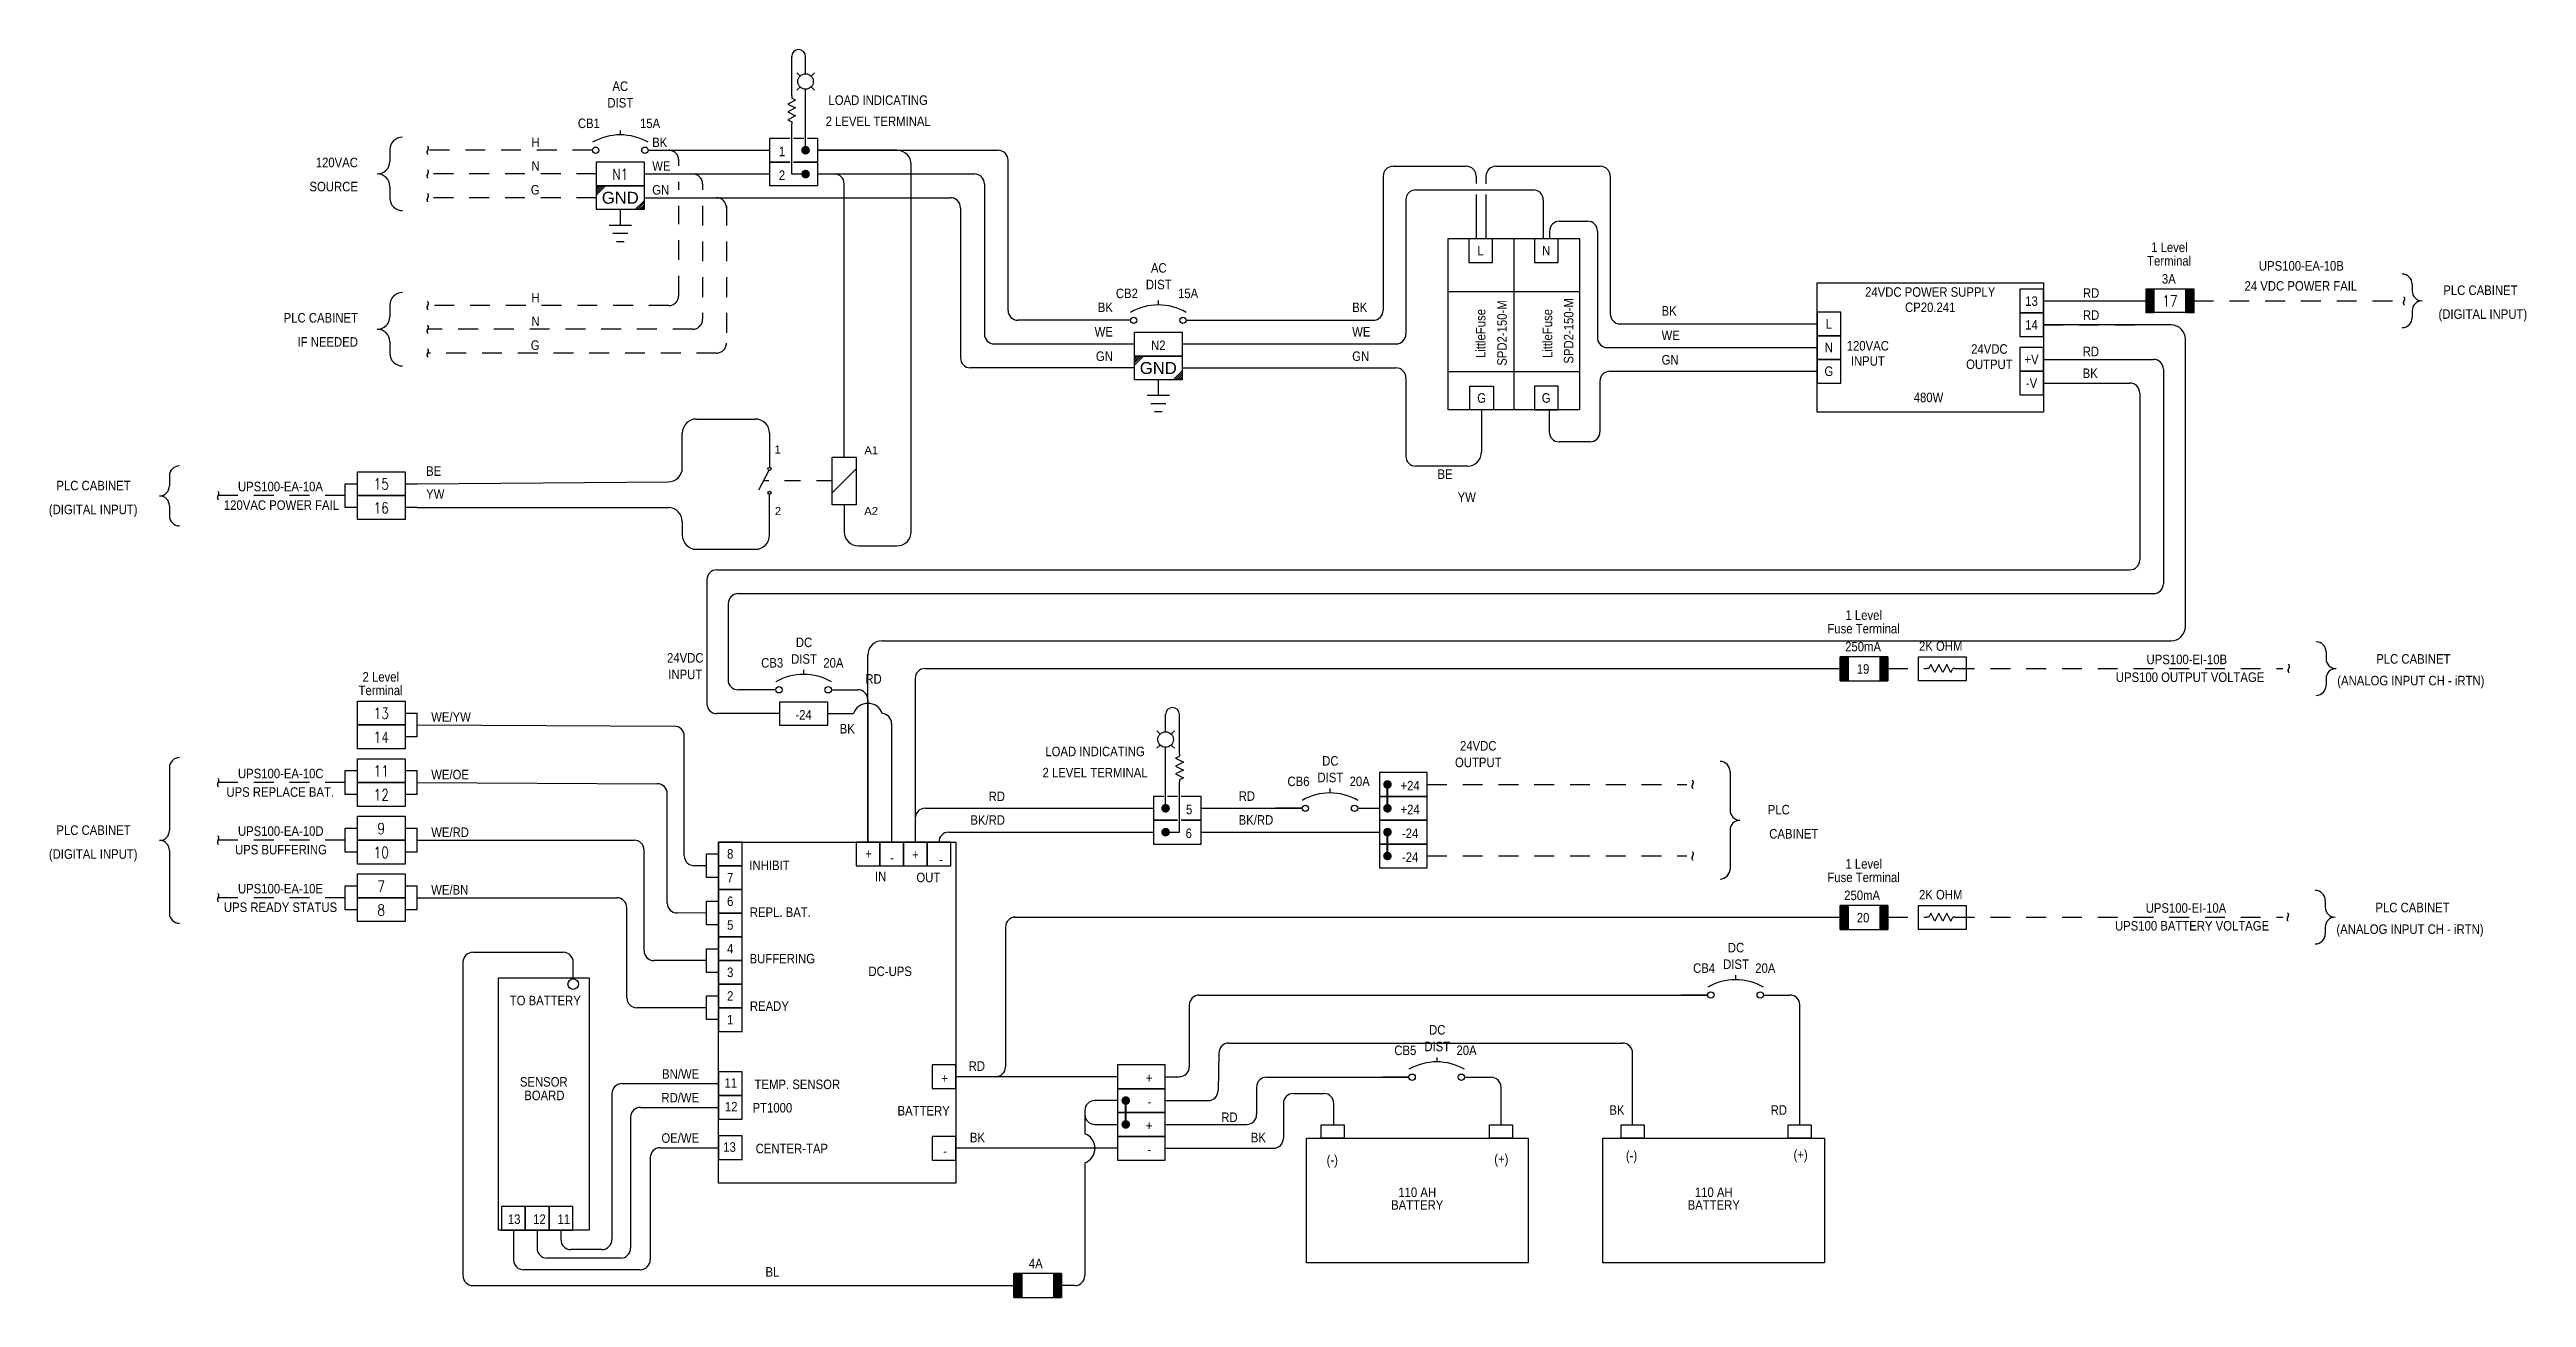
# Model space of a CAD drawing. Header units: inches. Extents: x -38 to 199, y -310 to 64.
# Drawn here: x 88.76 to 104.35, y -49.63 to -41.77 of the extents above; entities that cross this region are included whole.
import ezdxf
from ezdxf.enums import TextEntityAlignment as Align

# ---------------------------------------------------------------- set-up
doc = ezdxf.new("R2010")
doc.units = ezdxf.units.IN
doc.header["$MEASUREMENT"] = 0
for name, pattern in [('FLD-ELEC', [0.1875, 0.125, -0.0625]), ('HIDDEN', [0.375, 0.25, -0.125]), ('HIDDEN2', [0.1875, 0.125, -0.0625])]:
    doc.linetypes.add(name, pattern=pattern)
doc.layers.add('PLC', color=7, linetype='Continuous')
doc.styles.add('_ARIAL', font='arial.ttf')
doc.styles.add('ROMANS', font='romans')
doc.styles.get("Standard").update_dxf_attribs({"font": 'arial.ttf'})

msp = doc.modelspace()

# ---------------------------------------------------------------- texts
at = {"width": 0.85}
for s, p in [('DIST', (92.35618, -42.1084)), ('AC', (92.35618, -42.00388)), ('LOAD INDICATING', (93.97909, -42.09192)), ('2 LEVEL TERMINAL', (93.97909, -42.22474)), ('L', (97.76966, -43.03872)), ('N', (98.18271, -43.03872)), ('AC', (95.74469, -43.1474)), ('DIST', (95.74469, -43.25192)), ('24VDC POWER SUPPLY', (100.59902, -43.2991)), ('L', (99.9614, -43.49975)), ('CP20.241', (100.59902, -43.39533)), ('N', (99.9614, -43.64873)), ('120VAC', (100.20628, -43.63744)), ('24VDC', (100.97142, -43.65783)), ('G', (99.9614, -43.79772)), ('INPUT', (100.20628, -43.73367)), ('OUTPUT', (100.97142, -43.75406)), ('+V', (101.23664, -43.72322)), ('G', (97.77612, -43.96601)), ('G', (98.18271, -43.96601)), ('480W', (100.58835, -43.96262)), ('-V', (101.23664, -43.87221)), ('DC', (93.51263, -45.50374)), ('24VDC', (92.76516, -45.6011)), ('DIST', (93.51263, -45.60826)), ('INPUT', (92.76516, -45.70562)), ('24VDC', (97.75509, -46.15445)), ('LOAD INDICATING', (95.34363, -46.19015)), ('OUTPUT', (97.75509, -46.25897)), ('2 LEVEL TERMINAL', (95.34363, -46.32297)), ('+', (93.91919, -46.83367)), ('-', (94.06729, -46.85955)), ('+', (94.21259, -46.83952)), ('-', (94.37412, -46.86992)), ('IN', (93.99447, -46.97683)), ('OUT', (94.29477, -46.98275)), ('DC-UPS', (94.05453, -47.57352)), ('TO BATTERY', (91.88428, -47.75738)), ('SENSOR', (91.87471, -48.26921)), ('TEMP. SENSOR', (93.47036, -48.28499)), ('+', (94.39692, -48.24654)), ('BOARD', (91.87859, -48.35445)), ('PT1000', (93.31343, -48.43208)), ('BATTERY', (94.2653, -48.45101)), ('CENTER-TAP', (93.43564, -48.6888)), ('-', (94.3994, -48.70452))]:
    msp.add_text(s, height=0.06, dxfattribs=at).set_placement(p, align=Align.MIDDLE)
for s, p in [('CB1', (92.22777, -42.26765)), ('CB2', (95.61333, -43.33787)), ('CB3', (93.38127, -45.66271))]:
    msp.add_text(s, height=0.06, dxfattribs=at).set_placement(p, align=Align.RIGHT)
for s, p in [('15A', (92.4802, -42.26765)), ('15A', (95.86577, -43.33787)), ('20A', (93.63371, -45.66271))]:
    msp.add_text(s, height=0.06, dxfattribs=at).set_placement(p)
for s, height, p in [('~', 0.09375, (91.14273, -42.40709)), ('~', 0.09375, (91.14273, -42.55607)), ('~', 0.09375, (91.14273, -42.70607)), ('~', 0.09375, (91.14273, -43.38458)), ('LittleFuse', 0.06, (97.76902, -43.56053)), ('SPD2-150-M', 0.06, (97.90445, -43.55702)), ('LittleFuse', 0.06, (98.18938, -43.56053)), ('SPD2-150-M', 0.06, (98.32375, -43.54394)), ('~', 0.09375, (91.14273, -43.53356)), ('~', 0.09375, (91.14273, -43.68356)), ('~', 0.09375, (99.10267, -46.39791)), ('~', 0.09375, (99.10267, -46.84791))]:
    msp.add_text(s, height=height, rotation=90, dxfattribs=at).set_placement(p, align=Align.MIDDLE)
for s, p in [('H', (91.84867, -42.3573)), ('120VAC', (90.70523, -42.48403)), ('N', (91.84867, -42.50628)), ('SOURCE', (90.70523, -42.63581)), ('G', (91.84867, -42.65628)), ('H', (91.84867, -43.33479)), ('PLC CABINET', (90.70523, -43.46152)), ('N', (91.84867, -43.48377)), ('BK', (95.4559, -43.39533)), ('IF NEEDED', (90.70523, -43.6133)), ('G', (91.84867, -43.63377)), ('WE', (95.4559, -43.5493)), ('GN', (95.4559, -43.70327)), ('RD', (94.00127, -45.73376)), ('BK', (93.83179, -46.04736)), ('RD', (94.77696, -46.47253)), ('BK/RD', (94.77696, -46.62152)), ('PLC', (99.71531, -46.55644)), ('CABINET', (99.89475, -46.70822)), ('RD', (94.651, -48.1701)), ('11', (93.09126, -48.2765)), ('12', (93.09384, -48.42548)), ('RD', (96.24119, -48.49189)), ('BK', (98.67525, -48.44655)), ('RD', (99.69795, -48.44655)), ('BK', (94.651, -48.61959)), ('BK', (96.41881, -48.61959)), ('13', (93.08341, -48.67937)), ('13', (91.72833, -49.13325)), ('12', (91.88703, -49.13325)), ('11', (92.0409, -49.13325)), ('BL', (93.35747, -49.46499))]:
    msp.add_text(s, height=0.06, dxfattribs=at).set_placement(p, align=Align.MIDDLE_RIGHT)
for s, p in [('BK', (92.55718, -42.3573)), ('WE', (92.55718, -42.50628)), ('GN', (92.55718, -42.65628)), ('RD', (101.56, -43.30564)), ('BK', (96.96176, -43.39533)), ('BK', (98.90862, -43.41778)), ('RD', (101.56, -43.44426)), ('WE', (96.96176, -43.5493)), ('WE', (98.90862, -43.57175)), ('GN', (96.96176, -43.70327)), ('GN', (98.90862, -43.72572)), ('RD', (101.55842, -43.67346)), ('BK', (101.55842, -43.8104)), ('BE', (97.49868, -44.44524)), ('YW', (97.6252, -44.58949)), ('RD', (96.24739, -46.47092)), ('BK/RD', (96.24739, -46.62092))]:
    msp.add_text(s, height=0.06, dxfattribs=at).set_placement(p, align=Align.MIDDLE_LEFT)
for s, p in [('1', (93.37365, -42.44448)), ('2', (93.37365, -42.59448)), ('N2', (95.74175, -43.6647)), ('-24', (93.50969, -45.98954)), ('+24', (97.32611, -46.4353)), ('+24', (97.32611, -46.5853)), ('-24', (97.32611, -46.7353)), ('-24', (97.32611, -46.8853)), ('+', (95.6846, -48.27449)), ('-', (95.6846, -48.42449)), ('+', (95.6846, -48.57449)), ('-', (95.6846, -48.72449)), ('(-)', (96.83642, -48.79057)), ('(+)', (97.90025, -48.78445)), ('(-)', (98.71961, -48.76311)), ('(+)', (99.78345, -48.75699)), ('110 AH', (97.37098, -48.9941)), ('110 AH', (99.23706, -48.9941)), ('BATTERY', (97.37098, -49.07378)), ('BATTERY', (99.23706, -49.07378))]:
    msp.add_text(s, height=0.06, dxfattribs=at).set_placement(p, align=Align.CENTER)
at = {"style": 'ROMANS', "width": 0.8}
msp.add_text('N1', height=0.07, dxfattribs=at).set_placement((92.35618, -42.59346), align=Align.CENTER)
at = {"color": 1, "width": 0.85}
for s, p in [('1 Level', (102.21906, -43.01792)), ('Terminal', (102.24138, -43.10293)), ('PLC CABINET', (104.29502, -43.28788)), ('(DIGITAL INPUT)', (104.35542, -43.43806)), ('PLC CABINET', (89.27493, -44.51731)), ('(DIGITAL INPUT)', (89.31835, -44.66749)), ('1 Level', (100.29531, -45.33237)), ('Fuse Terminal', (100.40736, -45.41738)), ('2K OHM', (100.80159, -45.52678)), ('UPS100-EI-10B', (102.46725, -45.61103)), ('PLC CABINET', (103.87285, -45.60793)), ('Terminal', (90.98625, -45.80584)), ('2 Level', (90.96392, -45.72083)), ('(ANALOG INPUT CH - iRTN)', (104.08648, -45.74419)), ('PLC CABINET', (89.27493, -46.68542)), ('(DIGITAL INPUT)', (89.31835, -46.83559)), ('8', (93.06779, -46.83503)), ('1 Level', (100.29531, -46.89719)), ('7', (93.06779, -46.98401)), ('Fuse Terminal', (100.40736, -46.98221)), ('2K OHM', (100.80159, -47.0916)), ('6', (93.06779, -47.133)), ('UPS100-EI-10A', (102.46191, -47.17522)), ('PLC CABINET', (103.86752, -47.17212)), ('5', (93.06779, -47.28198)), ('(ANALOG INPUT CH - iRTN)', (104.08115, -47.30838)), ('4', (93.06779, -47.43096)), ('3', (93.06779, -47.57994)), ('2', (93.06779, -47.72892)), ('1', (93.06779, -47.87791)), ('BN/WE', (92.85253, -48.21993)), ('RD/WE', (92.85253, -48.36891)), ('OE/WE', (92.85253, -48.62279))]:
    msp.add_text(s, height=0.06, dxfattribs=at).set_placement(p, align=Align.MIDDLE_RIGHT)
for s, p in [('UPS100-EA-10B', (102.66722, -43.13441)), ('24 VDC POWER FAIL', (102.57726, -43.26081)), ('BE', (91.13466, -44.42607)), ('UPS100-EA-10A', (89.95033, -44.52307)), ('YW', (91.13466, -44.57007)), ('120VAC POWER FAIL', (89.86183, -44.63993)), ('UPS100 OUTPUT VOLTAGE', (101.76709, -45.72299)), ('WE/YW', (91.16647, -45.97333)), ('UPS REPLACE BAT.', (89.87796, -46.44559)), ('UPS100-EA-10C', (89.95033, -46.32891)), ('WE/OE', (91.16647, -46.33555)), ('UPS100-EA-10D', (89.95033, -46.69117)), ('WE/RD', (91.16647, -46.69845)), ('UPS BUFFERING', (89.93215, -46.80804)), ('UPS100-EA-10E', (89.95033, -47.05362)), ('WE/BN', (91.16647, -47.06089)), ('UPS READY STATUS', (89.86183, -47.17048)), ('UPS100 BATTERY VOLTAGE', (101.76176, -47.28718))]:
    msp.add_text(s, height=0.06, dxfattribs=at).set_placement(p, align=Align.MIDDLE_LEFT)
for s, p in [('13', (101.23664, -43.35632)), ('14', (101.23664, -43.5053)), ('DC', (96.82448, -46.2495)), ('DIST', (96.82448, -46.35402)), ('INHIBIT', (93.29509, -46.90651)), ('REPL. BAT.', (93.36338, -47.20174)), ('BUFFERING', (93.37575, -47.49374)), ('DIST', (99.37701, -47.52904)), ('DC', (99.37701, -47.42452)), ('READY', (93.29447, -47.79252)), ('DC', (97.49688, -47.94176)), ('DIST', (97.49688, -48.04628))]:
    msp.add_text(s, height=0.06, dxfattribs=at).set_placement(p, align=Align.MIDDLE)
for s, p in [('3A', (102.10021, -43.24621)), ('250mA', (100.17646, -45.56065)), ('19', (100.17646, -45.70132)), ('5', (95.93605, -46.5853)), ('6', (95.9334, -46.7353)), ('250mA', (100.1705, -47.12548)), ('20', (100.17646, -47.26615)), ('4A', (94.97069, -49.44171))]:
    msp.add_text(s, height=0.06, dxfattribs=at).set_placement(p, align=Align.CENTER)
at = {"color": 1, "style": 'ROMANS', "width": 0.8}
for s, p in [('17', (102.107, -43.39126)), ('15', (90.85187, -44.54273)), ('16', (90.85187, -44.69273)), ('13', (90.85187, -45.98594)), ('14', (90.85187, -46.13594)), ('11', (90.85187, -46.34839)), ('12', (90.85187, -46.49839)), ('9', (90.85187, -46.71083)), ('10', (90.85187, -46.86083)), ('7', (90.85187, -47.07328)), ('8', (90.85187, -47.22328))]:
    msp.add_text(s, height=0.07, dxfattribs=at).set_placement(p, align=Align.CENTER)
at = {"color": 1, "width": 0.85}
for p in [(103.57916, -43.35541), (89.82416, -44.58015), (102.85338, -45.66828), (89.82416, -46.38599), (89.82416, -46.74826), (89.82416, -47.1107), (102.84804, -47.23247)]:
    msp.add_text('~', height=0.09375, rotation=90, dxfattribs=at).set_placement(p, align=Align.MIDDLE)
for s, p in [('CB6', (96.69313, -46.40847)), ('CB4', (99.24566, -47.58349)), ('CB5', (97.36553, -48.10073))]:
    msp.add_text(s, height=0.06, dxfattribs=at).set_placement(p, align=Align.RIGHT)
for p in [(96.94557, -46.40847), (99.49809, -47.58349), (97.61797, -48.10073)]:
    msp.add_text('20A', height=0.06, dxfattribs=at).set_placement(p)

# ---------------------------------------------------------------- blocks, each defined once
blk = doc.blocks.new('GND TERM')
for p, q in [((99.91, 46.648), (99.91, 46.798)), ((99.91, 46.778), (99.93, 46.798)), ((99.91, 46.766), (99.942, 46.798)), ((99.91, 46.754), (99.954, 46.798)), ((99.91, 46.741), (99.966, 46.798)), ((99.91, 46.79), (99.918, 46.798)), ((99.91, 46.798), (100.21, 46.798)), ((100.21, 46.798), (100.21, 46.648)), ((100.21, 46.648), (99.91, 46.648)), ((100.06, 46.648), (100.06, 46.551)), ((100.21, 46.704), (100.154, 46.648)), ((100.21, 46.692), (100.166, 46.648)), ((100.21, 46.679), (100.178, 46.648)), ((100.21, 46.667), (100.19, 46.648)), ((100.21, 46.655), (100.202, 46.648)), ((99.989, 46.551), (100.131, 46.551)), ((100.013, 46.5), (100.107, 46.5)), ((100.036, 46.448), (100.084, 46.448))]:
    blk.add_line(p, q)
blk.add_text('GND', height=0.075).set_placement((100.06, 46.685), align=Align.CENTER)
blk = doc.blocks.new('RESISTOR')
for p, q in [((0.051, 0.049), (0.026, -0.001)), ((0.051, 0.049), (0.101, -0.051)), ((0.101, -0.051), (0.151, 0.049)), ((0.151, 0.049), (0.201, -0.051)), ((0.201, -0.051), (0.251, 0.049)), ((0.251, 0.049), (0.301, -0.051)), ((0, -0.001), (0.026, -0.001)), ((0.301, -0.051), (0.326, -0.001)), ((0.326, -0.001), (0.35, -0.001))]:
    blk.add_line(p, q)
blk = doc.blocks.new('Relay')
blk.add_lwpolyline([(122.786, 7.653), (122.786, 7.953), (122.936, 7.953), (122.936, 7.653)], close=True)
at = {"layer": 'PLC'}
for p, q in [((122.391, 8.012), (122.391, 7.887)), ((122.861, 7.953), (122.861, 8.012)), ((122.387, 7.869), (122.322, 7.745)), ((122.936, 7.878), (122.786, 7.728)), ((122.391, 7.593), (122.391, 7.718)), ((122.861, 7.653), (122.861, 7.593))]:
    blk.add_line(p, q, dxfattribs=at)
at = {"layer": 'PLC', "linetype": 'FLD-ELEC', "ltscale": 0.1}
blk.add_line((122.786, 7.803), (122.352, 7.803), dxfattribs=at)
at = {"layer": 'PLC'}
for centre in [(122.391, 7.878), (122.391, 7.728)]:
    blk.add_circle(centre, 0.00967, dxfattribs=at)
at = {"char_height": 0.0509, "attachment_point": 1, "style": '_ARIAL'}
for s, insert in [('1', (122.422, 8.026)), ('A1', (122.988, 8.021)), ('2', (122.425, 7.639)), ('A2', (122.987, 7.639))]:
    blk.add_mtext_dynamic_manual_height_columns(s, width=0.17892, gutter_width=0.255, heights=[0], dxfattribs=dict(at, insert=insert))

# ---------------------------------------------------------------- hatches: boundary and pattern name
at = {"layer": 'PLC'}
h = msp.add_hatch(color=1, dxfattribs=at)
h.dxf.hatch_style = 1
h.paths.add_polyline_path([(102.00607, -43.28041), (101.957, -43.28041), (101.957, -43.43041), (102.00607, -43.43041)])
h = msp.add_hatch(color=1, dxfattribs=at)
h.dxf.hatch_style = 1
h.paths.add_polyline_path([(102.257, -43.28041), (102.20793, -43.28041), (102.20793, -43.43041), (102.257, -43.43041)])
h = msp.add_hatch(color=1, dxfattribs=at)
h.dxf.hatch_style = 1
h.paths.add_polyline_path([(100.08233, -45.59485), (100.03326, -45.59485), (100.03326, -45.74485), (100.08233, -45.74485)])
h = msp.add_hatch(color=1, dxfattribs=at)
h.dxf.hatch_style = 1
h.paths.add_polyline_path([(100.33326, -45.59485), (100.28418, -45.59485), (100.28418, -45.74485), (100.33326, -45.74485)])
h = msp.add_hatch(color=1, dxfattribs=at)
h.dxf.hatch_style = 1
h.paths.add_polyline_path([(100.08233, -47.15968), (100.03326, -47.15968), (100.03326, -47.30968), (100.08233, -47.30968)])
h = msp.add_hatch(color=1, dxfattribs=at)
h.dxf.hatch_style = 1
h.paths.add_polyline_path([(100.33326, -47.15968), (100.28418, -47.15968), (100.28418, -47.30968), (100.33326, -47.30968)])
h = msp.add_hatch(color=1, dxfattribs=at)
h.dxf.hatch_style = 1
h.paths.add_polyline_path([(94.88251, -49.47591), (94.83344, -49.47591), (94.83344, -49.62591), (94.88251, -49.62591)])
h = msp.add_hatch(color=1, dxfattribs=at)
h.dxf.hatch_style = 1
h.paths.add_polyline_path([(95.13344, -49.47591), (95.08437, -49.47591), (95.08437, -49.62591), (95.13344, -49.62591)])

# ---------------------------------------------------------------- linework, layer by layer
for p, q in [((93.43476, -42.06572), (93.43476, -41.81712)), ((93.48758, -41.94), (93.46693, -41.91935)), ((93.5221, -41.9257), (93.5221, -41.81712)), ((93.57728, -41.91935), (93.55663, -41.94)), ((93.48758, -42.00905), (93.46693, -42.0297)), ((93.5221, -42.40709), (93.5221, -42.02336)), ((93.57728, -42.02971), (93.55663, -42.00906)), ((92.35618, -42.28209), (92.35618, -42.3104)), ((93.43476, -42.55709), (93.43476, -42.24072)), ((90.90602, -42.40402), (90.90602, -42.47727)), ((92.53118, -42.40709), (93.29754, -42.40709)), ((93.59754, -42.40709), (94.7335, -42.40709)), ((94.796, -42.50607), (94.796, -42.46959)), ((94.796, -43.4148), (94.796, -42.50607)), ((97.21911, -42.50795), (97.67952, -42.50795)), ((97.86623, -42.50795), (98.52304, -42.50795)), ((90.90602, -42.63486), (90.90602, -42.70812)), ((92.50618, -42.55607), (93.29754, -42.55607)), ((92.50618, -42.70607), (94.43452, -42.70607)), ((92.72385, -42.65607), (92.72385, -42.60607)), ((93.5221, -42.55709), (93.43476, -42.55709)), ((93.59754, -42.55607), (94.58452, -42.55607)), ((93.59754, -42.55607), (94.58452, -42.55607)), ((94.64702, -42.61857), (94.64702, -42.65607)), ((94.64702, -42.65607), (94.64702, -43.56379)), ((97.15661, -42.57045), (97.15661, -43.4148)), ((97.3621, -42.65694), (98.10176, -42.65694)), ((97.74202, -42.57045), (97.74202, -42.61574)), ((97.74202, -42.68557), (97.74202, -42.96423)), ((97.80373, -42.57045), (97.80373, -42.61751)), ((97.80373, -42.68557), (97.80373, -42.96423)), ((94.49702, -42.76857), (94.49702, -43.71379)), ((97.2996, -42.71944), (97.2996, -43.56379)), ((98.16426, -42.71944), (98.16426, -42.96423)), ((98.26667, -42.85354), (98.44267, -42.85354)), ((98.20417, -42.91604), (98.20417, -42.96309)), ((90.90602, -43.38151), (90.90602, -43.45477)), ((95.56675, -43.4773), (94.8585, -43.4773)), ((95.74175, -43.3523), (95.74175, -43.38062)), ((95.91877, -43.4773), (97.09411, -43.4773)), ((90.90602, -43.61235), (90.90602, -43.68561)), ((94.70952, -43.62629), (95.59175, -43.62629)), ((95.89377, -43.62629), (97.2371, -43.62629)), ((98.64804, -43.49975), (99.88691, -43.49975)), ((95.59175, -43.77629), (94.55952, -43.77629)), ((95.89377, -43.77629), (97.2371, -43.77629)), ((98.56767, -43.64884), (99.88691, -43.64873)), ((101.31113, -43.72322), (102.00399, -43.72322)), ((102.06649, -43.78572), (102.06649, -45.13472)), ((97.2996, -43.83879), (97.2996, -44.33249)), ((98.58346, -43.79772), (99.88691, -43.79772)), ((101.31113, -43.87221), (101.855, -43.87221)), ((101.9175, -43.93471), (101.9175, -44.98472)), ((98.16211, -44.0405), (98.16211, -44.04089)), ((92.90117, -45.10972), (92.90117, -45.88964)), ((92.96367, -45.04722), (101.855, -45.04722)), ((93.09796, -45.19722), (102.00399, -45.19722)), ((93.03546, -45.25972), (93.03546, -45.74868)), ((93.33469, -45.80214), (93.09731, -45.80214)), ((93.50969, -45.67714), (93.50969, -45.70546)), ((93.68469, -45.80214), (93.85155, -45.80214)), ((93.35969, -45.95214), (92.96367, -45.95214)), ((93.65969, -45.95117), (93.8231, -45.95117)), ((93.91405, -45.86464), (93.91405, -46.76016)), ((95.7876, -46.06652), (95.7876, -45.95794)), ((95.87494, -46.20654), (95.87494, -45.95794)), ((94.06303, -46.01367), (94.06303, -46.76016)), ((95.73242, -46.06017), (95.75307, -46.08082)), ((95.82212, -46.08082), (95.84277, -46.06017)), ((95.73242, -46.17053), (95.75307, -46.14988)), ((95.7876, -46.54791), (95.7876, -46.16418)), ((95.82213, -46.14987), (95.84277, -46.17052)), ((95.87494, -46.69791), (95.87494, -46.38154)), ((99.33938, -46.31537), (99.33938, -46.56041)), ((94.27451, -46.54791), (95.71216, -46.54791)), ((96.01216, -46.54791), (96.64654, -46.54791)), ((96.99654, -46.54791), (97.13272, -46.54791)), ((94.21201, -46.61041), (94.21201, -46.76016)), ((94.42349, -46.69791), (95.71216, -46.69791)), ((95.7876, -46.69791), (95.87494, -46.69791)), ((96.01216, -46.69791), (97.13272, -46.69791)), ((99.33938, -46.68541), (99.33938, -46.93044)), ((91.36622, -47.51648), (91.36622, -49.48841)), ((91.42872, -47.45398), (91.99759, -47.45398)), ((92.06009, -47.61458), (92.06009, -47.51648)), ((95.93689, -47.78542), (95.93689, -48.17459)), ((95.99939, -47.72292), (99.19907, -47.72292)), ((99.54907, -47.72292), (99.71593, -47.72292)), ((99.77843, -48.54058), (99.77843, -47.78542)), ((96.12319, -48.08774), (96.11768, -48.32459)), ((96.18569, -48.02524), (98.66347, -48.02524)), ((98.72597, -48.54058), (98.72597, -48.08774)), ((92.36587, -48.28059), (92.97479, -48.28059)), ((95.48591, -48.23709), (94.46831, -48.23709)), ((95.78591, -48.23709), (95.87439, -48.23709)), ((96.3605, -48.30224), (96.3605, -48.47459)), ((96.423, -48.23974), (97.31895, -48.24001)), ((97.66895, -48.24011), (97.8358, -48.24016)), ((97.8983, -48.54058), (97.8983, -48.30266)), ((92.30337, -48.34309), (92.30337, -49.26201)), ((92.4833, -48.42957), (92.97479, -48.42957)), ((95.27921, -48.44959), (95.27921, -48.47459)), ((95.27921, -48.46209), (95.27921, -48.59562)), ((95.48591, -48.38709), (95.34171, -48.38709)), ((95.78591, -48.38709), (96.05518, -48.38709)), ((96.52879, -48.40509), (96.52879, -48.62459)), ((96.59129, -48.34259), (96.78334, -48.34259)), ((96.84584, -48.54058), (96.84584, -48.40509)), ((92.4208, -48.49207), (92.4208, -49.31633)), ((95.34171, -48.53709), (95.48591, -48.53709)), ((95.78591, -48.53709), (96.298, -48.53709)), ((92.5446, -48.74595), (92.5446, -49.38875)), ((92.6071, -48.68345), (92.97479, -48.68345)), ((95.48591, -48.68709), (94.46831, -48.68659)), ((95.27921, -48.77812), (95.27921, -49.48841)), ((95.78591, -48.68709), (96.46629, -48.68709)), ((91.6842, -49.20227), (91.6842, -49.38875)), ((91.83318, -49.20227), (91.83288, -49.31633)), ((91.98217, -49.20227), (91.98217, -49.26201)), ((92.3583, -49.37883), (91.89538, -49.37883)), ((92.24087, -49.32451), (92.04467, -49.32451)), ((92.4821, -49.45125), (91.7467, -49.45125)), ((95.21671, -49.55091), (95.13344, -49.55091))]:
    msp.add_line(p, q)
at = {"linetype": 'HIDDEN2'}
for p, q in [((92.18118, -42.40709), (91.14273, -42.40709)), ((92.72385, -42.50607), (92.72385, -42.46959)), ((92.20618, -42.55607), (91.14273, -42.55607)), ((92.20618, -42.70607), (91.14273, -42.70607)), ((92.87385, -42.61857), (92.87385, -42.65607)), ((92.72385, -43.32208), (92.72385, -42.75607)), ((92.87385, -42.75607), (92.87385, -43.47106)), ((93.02385, -42.75607), (93.02385, -43.62106)), ((92.66135, -43.38458), (91.14273, -43.38458)), ((92.81135, -43.53356), (91.14273, -43.53356)), ((92.96135, -43.68356), (91.14273, -43.68356)), ((97.43272, -46.39791), (99.06675, -46.39791)), ((97.43272, -46.84791), (99.06655, -46.84791))]:
    msp.add_line(p, q, dxfattribs=at)
at = {"color": 1}
for p, q in [((103.63166, -43.24897), (103.63166, -43.29227)), ((101.31113, -43.35541), (101.957, -43.35541)), ((103.63166, -43.41727), (103.63166, -43.46056)), ((89.51915, -44.45592), (89.51915, -44.51968)), ((89.51915, -44.64468), (89.51915, -44.70844)), ((91.07854, -44.65534), (91.00187, -44.65534)), ((103.09008, -45.56305), (103.09008, -45.60635)), ((94.21201, -45.73078), (94.21201, -46.61041)), ((94.27451, -45.66828), (100.0273, -45.66828)), ((103.09008, -45.73135), (103.09008, -45.77465)), ((91.07854, -46.09854), (91.00187, -46.09854)), ((91.07854, -46.02354), (92.69645, -46.03123)), ((92.75895, -46.84671), (92.75895, -46.09373)), ((89.51915, -46.29159), (89.51915, -46.68778)), ((91.07854, -46.38577), (92.58899, -46.39294)), ((96.82154, -46.42291), (96.82154, -46.45122)), ((91.07854, -46.46099), (91.00187, -46.46099)), ((92.65149, -47.14417), (92.65149, -46.45544)), ((96.64654, -46.54791), (96.47969, -46.54791)), ((96.99654, -46.54791), (97.13272, -46.54791)), ((91.07854, -46.74844), (92.44329, -46.74844)), ((89.51915, -46.81278), (89.51915, -47.20897)), ((91.07854, -46.82366), (91.00187, -46.82366)), ((92.50579, -47.44377), (92.50579, -46.81094)), ((92.89812, -46.90921), (92.82145, -46.90921)), ((92.97479, -46.98421), (92.89812, -46.98421)), ((91.07854, -47.18611), (91.00187, -47.18611)), ((91.07854, -47.11088), (92.33479, -47.11088)), ((92.39729, -47.74026), (92.39729, -47.17333)), ((92.89812, -47.20718), (92.71399, -47.20667)), ((103.08475, -47.12724), (103.08475, -47.17054)), ((92.97479, -47.28218), (92.89812, -47.28218)), ((94.78004, -47.29497), (94.78004, -48.17459)), ((94.83364, -47.2331), (100.0273, -47.2331)), ((103.08475, -47.29554), (103.08475, -47.33884)), ((92.89812, -47.50627), (92.56829, -47.50627)), ((92.97479, -47.58127), (92.89812, -47.58127)), ((99.37407, -47.59792), (99.37407, -47.62624)), ((92.89812, -47.80276), (92.45979, -47.80276)), ((99.19907, -47.72292), (99.03222, -47.72292)), ((99.54907, -47.72292), (99.71593, -47.72292)), ((92.97479, -47.87776), (92.89812, -47.87776)), ((97.49395, -48.11516), (97.49395, -48.14348)), ((97.31895, -48.24016), (97.15209, -48.24016)), ((97.66895, -48.24016), (97.8358, -48.24016))]:
    msp.add_line(p, q, dxfattribs=at)
at = {"color": 1, "linetype": 'HIDDEN2'}
for p, q in [((102.257, -43.35541), (103.54304, -43.35541)), ((101.31113, -43.50607), (101.957, -43.50607)), ((90.62519, -44.58034), (89.82416, -44.58034)), ((100.33326, -45.66828), (100.57839, -45.66828)), ((100.75339, -45.66828), (102.81726, -45.66828)), ((90.62519, -46.38599), (89.82416, -46.38599)), ((90.62519, -46.74844), (89.82416, -46.74844)), ((90.62519, -47.11088), (89.82416, -47.11088)), ((100.33326, -47.2331), (100.57839, -47.2331)), ((100.75339, -47.2331), (102.81726, -47.2331))]:
    msp.add_line(p, q, dxfattribs=at)
at = {"color": 1, "linetype": 'HIDDEN'}
for p, q in [((90.70187, -44.65534), (90.62519, -44.65534)), ((90.70187, -46.46099), (90.62519, -46.46099)), ((90.70187, -46.82344), (90.62519, -46.82344)), ((90.70187, -47.18588), (90.62519, -47.18588))]:
    msp.add_line(p, q, dxfattribs=at)
for points in [[(93.42328, -42.48209), (93.29754, -42.48209), (93.29754, -42.33209), (93.42328, -42.33209)], [(93.53358, -42.33209), (93.59754, -42.33209), (93.59754, -42.48209), (93.44624, -42.48209)], [(93.44624, -42.33209), (93.51062, -42.33209)], [(93.44624, -42.48209), (93.59754, -42.48209), (93.59754, -42.63209), (93.29754, -42.63209), (93.29754, -42.48209), (93.42328, -42.48209)], [(95.77612, -46.47291), (95.71216, -46.47291), (95.71216, -46.62291), (95.86346, -46.62291)], [(95.86346, -46.47291), (95.79908, -46.47291)], [(95.88642, -46.62291), (96.01216, -46.62291), (96.01216, -46.47291), (95.88642, -46.47291)], [(95.86346, -46.62291), (95.71216, -46.62291), (95.71216, -46.77291), (96.01216, -46.77291), (96.01216, -46.62291), (95.88642, -46.62291)], [(96.67369, -49.40813), (96.67369, -48.62368), (98.06826, -48.62368), (98.06826, -49.40813), (96.67369, -49.40813)], [(98.53978, -49.40813), (98.53978, -48.62368), (99.93435, -48.62368), (99.93435, -49.40813), (98.53978, -49.40813)]]:
    msp.add_lwpolyline(points)
at = {"const_width": 0.027}
for points in [[(93.5086, -42.40709, 1), (93.5356, -42.40709, 1)], [(93.5086, -42.55709, 1), (93.5356, -42.55709, 1)], [(97.19731, -46.39791, -1), (97.17031, -46.39791, -1)], [(95.8011, -46.54791, -1), (95.7741, -46.54791, -1)], [(97.19731, -46.54791, -1), (97.17031, -46.54791, -1)], [(95.8011, -46.69791, -1), (95.7741, -46.69791, -1)], [(97.19731, -46.69791, -1), (97.17031, -46.69791, -1)], [(97.19716, -46.84791, -1), (97.17016, -46.84791, -1)], [(95.55051, -48.38709, -1), (95.52351, -48.38709, -1)], [(95.55051, -48.53709, -1), (95.52351, -48.53709, -1)]]:
    msp.add_lwpolyline(points, format="xyb", close=True, dxfattribs=at)
for points in [[(92.20618, -42.48107), (92.50618, -42.48107), (92.50618, -42.63107), (92.20618, -42.63107)], [(97.84415, -42.96423), (97.69517, -42.96423), (97.69517, -43.11321), (97.84415, -43.11321)], [(98.2572, -42.96423), (98.10822, -42.96423), (98.10822, -43.11321), (98.2572, -43.11321)], [(101.31113, -44.05611), (99.88691, -44.05611), (99.88691, -43.24136), (101.31113, -43.24136)], [(100.03589, -43.42526), (99.88691, -43.42526), (99.88691, -43.57424), (100.03589, -43.57424)], [(95.59175, -43.5523), (95.89175, -43.5523), (95.89175, -43.7023), (95.59175, -43.7023)], [(100.03589, -43.57424), (99.88691, -43.57424), (99.88691, -43.72322), (100.03589, -43.72322)], [(100.03589, -43.72322), (99.88691, -43.72322), (99.88691, -43.87221), (100.03589, -43.87221)], [(101.31113, -43.64873), (101.16215, -43.64873), (101.16215, -43.79772), (101.31113, -43.79772)], [(97.70163, -43.89152), (97.85061, -43.89152), (97.85061, -44.0405), (97.70163, -44.0405)], [(101.31113, -43.79772), (101.16215, -43.79772), (101.16215, -43.9467), (101.31113, -43.9467)], [(93.35969, -45.87714), (93.65969, -45.87714), (93.65969, -46.02714), (93.35969, -46.02714)], [(97.43272, -46.32291), (97.13272, -46.32291), (97.13272, -46.47291), (97.43272, -46.47291)], [(97.43272, -46.47291), (97.13272, -46.47291), (97.13272, -46.62291), (97.43272, -46.62291)], [(97.43272, -46.62291), (97.13272, -46.62291), (97.13272, -46.77291), (97.43272, -46.77291)], [(94.46831, -48.90712), (92.97479, -48.90712), (92.97479, -46.76016), (94.46831, -46.76016)], [(93.98854, -46.76016), (93.83956, -46.76016), (93.83956, -46.90914), (93.98854, -46.90914)], [(94.13752, -46.76016), (93.98854, -46.76016), (93.98854, -46.90914), (94.13752, -46.90914)], [(94.2865, -46.76016), (94.13752, -46.76016), (94.13752, -46.90914), (94.2865, -46.90914)], [(94.43548, -46.76016), (94.2865, -46.76016), (94.2865, -46.90914), (94.43548, -46.90914)], [(97.43272, -46.77291), (97.13272, -46.77291), (97.13272, -46.92291), (97.43272, -46.92291)], [(91.59008, -47.61458), (92.16087, -47.61458), (92.16087, -49.20227), (91.59008, -49.20227)], [(93.12378, -48.2061), (92.97479, -48.2061), (92.97479, -48.35508), (93.12378, -48.35508)], [(94.46831, -48.1626), (94.31933, -48.1626), (94.31933, -48.31159), (94.46831, -48.31159)], [(95.78591, -48.16209), (95.48591, -48.16209), (95.48591, -48.31209), (95.78591, -48.31209)], [(95.78591, -48.31209), (95.48591, -48.31209), (95.48591, -48.46209), (95.78591, -48.46209)], [(93.12378, -48.35508), (92.97479, -48.35508), (92.97479, -48.50406), (93.12378, -48.50406)], [(95.78591, -48.46209), (95.48591, -48.46209), (95.48591, -48.61209), (95.78591, -48.61209)], [(93.12378, -48.60896), (92.97479, -48.60896), (92.97479, -48.75794), (93.12378, -48.75794)], [(94.46831, -48.61209), (94.31933, -48.61209), (94.31933, -48.76108), (94.46831, -48.76108)], [(95.78591, -48.61209), (95.48591, -48.61209), (95.48591, -48.76209), (95.78591, -48.76209)], [(96.76598, -48.54058), (96.911, -48.54058), (96.911, -48.62368), (96.76598, -48.62368)], [(97.8258, -48.54058), (97.97081, -48.54058), (97.97081, -48.62368), (97.8258, -48.62368)], [(98.65346, -48.54058), (98.79847, -48.54058), (98.79847, -48.62368), (98.65346, -48.62368)], [(99.70592, -48.54058), (99.85094, -48.54058), (99.85094, -48.62368), (99.70592, -48.62368)], [(91.75869, -49.05329), (91.60971, -49.05329), (91.60971, -49.20227), (91.75869, -49.20227)], [(91.90767, -49.05329), (91.75869, -49.05329), (91.75869, -49.20227), (91.90767, -49.20227)], [(92.05666, -49.05329), (91.90767, -49.05329), (91.90767, -49.20227), (92.05666, -49.20227)]]:
    msp.add_lwpolyline(points, close=True)
at = {"color": 1}
for points in [[(98.39246, -44.04089), (97.56636, -44.04089), (97.56636, -42.96309), (98.39246, -42.96309)], [(101.31113, -43.28182), (101.16215, -43.28182), (101.16215, -43.43081), (101.31113, -43.43081)], [(101.957, -43.27886), (102.257, -43.27886), (102.257, -43.42886), (101.957, -43.42886)], [(101.31113, -43.43081), (101.16215, -43.43081), (101.16215, -43.57979), (101.31113, -43.57979)], [(98.2572, -43.89152), (98.10822, -43.89152), (98.10822, -44.0405), (98.2572, -44.0405)], [(90.70187, -44.43034), (91.00187, -44.43034), (91.00187, -44.58034), (90.70187, -44.58034)], [(90.70187, -44.58034), (91.00187, -44.58034), (91.00187, -44.73034), (90.70187, -44.73034)], [(100.33326, -45.59485), (100.03326, -45.59485), (100.03326, -45.74485), (100.33326, -45.74485)], [(100.5255, -45.59485), (100.8255, -45.59485), (100.8255, -45.74485), (100.5255, -45.74485)], [(90.70187, -45.87354), (91.00187, -45.87354), (91.00187, -46.02354), (90.70187, -46.02354)], [(90.70187, -46.02354), (91.00187, -46.02354), (91.00187, -46.17354), (90.70187, -46.17354)], [(90.70187, -46.23599), (91.00187, -46.23599), (91.00187, -46.38599), (90.70187, -46.38599)], [(90.70187, -46.38599), (91.00187, -46.38599), (91.00187, -46.53599), (90.70187, -46.53599)], [(90.70187, -46.59844), (91.00187, -46.59844), (91.00187, -46.74844), (90.70187, -46.74844)], [(90.70187, -46.74844), (91.00187, -46.74844), (91.00187, -46.89844), (90.70187, -46.89844)], [(93.12378, -46.76016), (92.97479, -46.76016), (92.97479, -46.90914), (93.12378, -46.90914)], [(93.12378, -46.90914), (92.97479, -46.90914), (92.97479, -47.05812), (93.12378, -47.05812)], [(90.70187, -46.96088), (91.00187, -46.96088), (91.00187, -47.11088), (90.70187, -47.11088)], [(93.12378, -47.05812), (92.97479, -47.05812), (92.97479, -47.2071), (93.12378, -47.2071)], [(90.70187, -47.11088), (91.00187, -47.11088), (91.00187, -47.26088), (90.70187, -47.26088)], [(93.12378, -47.2071), (92.97479, -47.2071), (92.97479, -47.35609), (93.12378, -47.35609)], [(100.33326, -47.15968), (100.03326, -47.15968), (100.03326, -47.30968), (100.33326, -47.30968)], [(100.5255, -47.15968), (100.8255, -47.15968), (100.8255, -47.30968), (100.5255, -47.30968)], [(93.12378, -47.35609), (92.97479, -47.35609), (92.97479, -47.50507), (93.12378, -47.50507)], [(93.12378, -47.50507), (92.97479, -47.50507), (92.97479, -47.65405), (93.12378, -47.65405)], [(93.12378, -47.65405), (92.97479, -47.65405), (92.97479, -47.80303), (93.12378, -47.80303)], [(93.12378, -47.80303), (92.97479, -47.80303), (92.97479, -47.95201), (93.12378, -47.95201)], [(95.13344, -49.47591), (94.83344, -49.47591), (94.83344, -49.62591), (95.13344, -49.62591)]]:
    msp.add_lwpolyline(points, close=True, dxfattribs=at)
at = {"const_width": 0.0125}
for points in [[(97.18381, -46.39791), (97.18381, -46.54791)], [(97.18381, -46.69791), (97.18366, -46.84791)], [(95.53701, -48.38709), (95.53685, -48.53709)]]:
    msp.add_lwpolyline(points, dxfattribs=at)
for centre, radius in [((93.5221, -41.97453), 0.04883), ((92.20116, -42.40709), 0.01998), ((92.5112, -42.40709), 0.01998), ((95.58673, -43.4773), 0.01998), ((95.89677, -43.4773), 0.01998), ((93.35467, -45.80214), 0.01998), ((93.66471, -45.80214), 0.01998), ((95.7876, -46.11535), 0.04883), ((92.06009, -47.6541), 0.0331)]:
    msp.add_circle(centre, radius)
at = {"color": 1}
for centre in [(96.66652, -46.54791), (96.97656, -46.54791), (99.21905, -47.72292), (99.52909, -47.72292), (97.33893, -48.24016), (97.64897, -48.24016)]:
    msp.add_circle(centre, 0.01998, dxfattribs=at)
for centre, radius, start, end in [((93.47843, -41.81712), 0.04367, 0, 180), ((90.98481, -42.40402), 0.07879, 90, 180), ((92.35618, -42.66177), 0.35136, 60.128219, 119.871781), ((90.82723, -42.47727), 0.07879, 270, 0), ((94.7335, -42.46959), 0.0625, 0, 90), ((97.21911, -42.57045), 0.0625, 90, 180), ((97.67952, -42.57045), 0.0625, 0, 90), ((97.86623, -42.57045), 0.0625, 90, 180), ((98.52304, -42.57045), 0.0625, 0, 90), ((90.82723, -42.63486), 0.07879, 0, 90), ((92.81135, -42.61857), 0.0625, 0, 90), ((93.70259, -42.61857), 0.0625, 0, 90), ((94.43452, -42.76857), 0.0625, 0, 90), ((94.58452, -42.61857), 0.0625, 0, 90), ((97.3621, -42.71944), 0.0625, 90, 180), ((98.10176, -42.71944), 0.0625, 0, 90), ((90.98481, -42.70812), 0.07879, 180, 270), ((98.26667, -42.91604), 0.0625, 90, 180), ((98.44267, -42.91604), 0.0625, 0, 90), ((90.98481, -43.38151), 0.07879, 90, 180), ((90.82723, -43.45477), 0.07879, 270, 0), ((94.8585, -43.4148), 0.0625, 180, 270), ((95.74175, -43.73199), 0.35136, 60.128219, 119.871781), ((97.09411, -43.4148), 0.0625, 270, 0), ((98.64804, -43.43725), 0.0625, 180, 270), ((90.82723, -43.61235), 0.07879, 0, 90), ((94.70952, -43.56379), 0.0625, 180, 270), ((97.2371, -43.56379), 0.0625, 270, 0), ((98.56767, -43.58634), 0.0625, 180, 270), ((90.98481, -43.68561), 0.07879, 180, 270), ((94.55952, -43.71379), 0.0625, 180, 270), ((97.2371, -43.83879), 0.0625, 0, 90), ((102.00399, -43.78572), 0.0625, 0, 90), ((98.58346, -43.86022), 0.0625, 90, 180), ((101.855, -43.93471), 0.0625, 0, 90), ((98.26435, -44.1791), 0.0625, 180, 270), ((98.45846, -44.1791), 0.0625, 270, 0), ((97.3621, -44.33249), 0.0625, 180, 270), ((101.855, -44.98472), 0.0625, 270, 0), ((92.96367, -45.10972), 0.0625, 90, 180), ((93.09796, -45.25972), 0.0625, 90, 180), ((102.00399, -45.13472), 0.0625, 270, 0), ((93.09731, -45.73964), 0.0625, 180, 270), ((93.50969, -46.05682), 0.35136, 60.128219, 119.871781), ((93.85155, -45.86464), 0.0625, 0, 90), ((92.96367, -45.88964), 0.0625, 180, 270), ((93.91405, -45.98433), 0.0968, 19.92565, 159.971257), ((94.00053, -46.01367), 0.0625, 360, 85.852352), ((95.83127, -45.95794), 0.04367, 360, 180), ((99.27688, -46.31537), 0.0625, 0, 90), ((94.27451, -46.61041), 0.0625, 90, 180), ((99.40188, -46.56041), 0.0625, 180, 270), ((94.42349, -46.76041), 0.0625, 90, 180), ((99.40188, -46.68541), 0.0625, 90, 180), ((99.27688, -46.93044), 0.0625, 270, 0), ((91.42872, -47.51648), 0.0625, 90, 180), ((91.99759, -47.51648), 0.0625, 0, 90), ((95.99939, -47.78542), 0.0625, 90, 180), ((99.71593, -47.78542), 0.0625, 0, 90), ((96.18569, -48.08774), 0.0625, 90, 180), ((98.66347, -48.08774), 0.0625, 0, 90), ((92.36587, -48.34309), 0.0625, 90, 180), ((95.87439, -48.17459), 0.0625, 270, 0), ((96.423, -48.30224), 0.0625, 90, 180), ((97.8358, -48.30266), 0.0625, 0, 90), ((92.4833, -48.49207), 0.0625, 90, 180), ((95.34171, -48.44959), 0.0625, 90, 180), ((96.05518, -48.32459), 0.0625, 270, 0), ((96.59129, -48.40509), 0.0625, 90, 180), ((96.78334, -48.40509), 0.0625, 0, 90), ((95.34171, -48.47459), 0.0625, 180, 270), ((95.24691, -48.68687), 0.0968, 289.489334, 70.510666), ((96.298, -48.47459), 0.0625, 270, 0), ((96.46629, -48.62459), 0.0625, 270, 0), ((92.6071, -48.74595), 0.0625, 90, 180), ((91.7467, -49.38875), 0.0625, 180, 270), ((91.89538, -49.31633), 0.0625, 180, 270), ((92.04467, -49.26201), 0.0625, 180, 270), ((92.24087, -49.26201), 0.0625, 270, 0), ((92.3583, -49.31633), 0.0625, 270, 0), ((92.4821, -49.38875), 0.0625, 270, 0), ((91.42872, -49.48841), 0.0625, 180, 270), ((95.21671, -49.48841), 0.0625, 270, 0)]:
    msp.add_arc(centre, radius, start, end)
at = {"linetype": 'HIDDEN2'}
for centre, start, end in [((92.66135, -42.46959), 0, 90), ((92.96135, -42.76857), 0, 90), ((92.66135, -43.32208), 270, 0), ((92.81135, -43.47106), 270, 0), ((92.96135, -43.62106), 270, 0)]:
    msp.add_arc(centre, 0.0625, start, end, dxfattribs=at)
at = {"color": 1}
for centre, radius, start, end in [((103.56916, -43.24897), 0.0625, 0, 90), ((103.69416, -43.29227), 0.0625, 180, 270), ((103.56916, -43.46056), 0.0625, 270, 0), ((103.69416, -43.41727), 0.0625, 90, 180), ((89.58165, -44.45592), 0.0625, 90, 180), ((89.45665, -44.51968), 0.0625, 270, 0), ((89.45665, -44.64468), 0.0625, 0, 90), ((89.58165, -44.70844), 0.0625, 180, 270), ((103.02758, -45.56305), 0.0625, 0, 90), ((103.15258, -45.60635), 0.0625, 180, 270), ((94.27451, -45.73078), 0.0625, 90, 180), ((103.02758, -45.77465), 0.0625, 270, 0), ((103.15258, -45.73135), 0.0625, 90, 180), ((92.69645, -46.09373), 0.0625, 0, 90), ((89.58165, -46.29159), 0.0625, 90, 180), ((92.58899, -46.45544), 0.0625, 0, 90), ((96.82154, -46.80259), 0.35136, 60.128219, 119.871781), ((89.45665, -46.68778), 0.0625, 270, 0), ((89.45665, -46.81278), 0.0625, 0, 90), ((92.44329, -46.81094), 0.0625, 0, 90), ((92.82145, -46.84671), 0.0625, 180, 270), ((103.02225, -47.12724), 0.0625, 0, 90), ((89.58165, -47.20897), 0.0625, 180, 270), ((92.33479, -47.17338), 0.0625, 0, 90), ((92.71399, -47.14417), 0.0625, 180, 270), ((103.14725, -47.17054), 0.0625, 180, 270), ((94.84254, -47.29497), 0.0625, 90, 180), ((103.02225, -47.33884), 0.0625, 270, 0), ((103.14725, -47.29554), 0.0625, 90, 180), ((92.56829, -47.44377), 0.0625, 180, 270), ((99.37407, -47.9776), 0.35136, 60.128219, 119.871781), ((92.45979, -47.74026), 0.0625, 180, 270), ((97.49395, -48.49484), 0.35136, 60.128219, 119.871781), ((94.71754, -48.17459), 0.0625, 270, 0)]:
    msp.add_arc(centre, radius, start, end, dxfattribs=at)
at = {"layer": 'PLC', "color": 1}
for p, q in [((94.09708, -42.40709), (93.59754, -42.40709)), ((94.18674, -44.80726), (94.18674, -42.49674)), ((93.76509, -44.27899), (93.76509, -42.61857)), ((102.11478, -43.50607), (101.31113, -43.50607)), ((102.20444, -45.4043), (102.20444, -43.59572)), ((92.83602, -44.09844), (93.20602, -44.09844)), ((92.74636, -44.27899), (92.74636, -44.1881)), ((93.29568, -44.1881), (93.29568, -44.27899)), ((92.74636, -44.40481), (92.74636, -44.27899)), ((91.00187, -44.50534), (91.07854, -44.50534)), ((91.07854, -44.50534), (92.65732, -44.49446)), ((91.07854, -44.65534), (92.6567, -44.65534)), ((93.29568, -44.82853), (93.29568, -44.69734)), ((93.76509, -44.69734), (93.76509, -44.80726)), ((92.74636, -44.74499), (92.74636, -44.82853)), ((92.83602, -44.91819), (93.20602, -44.91819)), ((93.85475, -44.89692), (94.09708, -44.89692)), ((94.0037, -45.49395), (102.11478, -45.49395)), ((93.91405, -46.76016), (93.91405, -45.58361)), ((91.00187, -45.94854), (91.07854, -45.94854)), ((91.07854, -46.02354), (91.07854, -45.94854)), ((91.07854, -46.09854), (91.07854, -46.02354)), ((91.00187, -46.31099), (91.07854, -46.31099)), ((91.07854, -46.38599), (91.07854, -46.31099)), ((91.07854, -46.46099), (91.07854, -46.38599)), ((91.00187, -46.67366), (91.07854, -46.67366)), ((91.07854, -46.74866), (91.07854, -46.67366)), ((91.07854, -46.82366), (91.07854, -46.74866)), ((92.89812, -46.90921), (92.89812, -46.83421)), ((92.89812, -46.83421), (92.97479, -46.83421)), ((92.89812, -46.98421), (92.89812, -46.90921)), ((91.00187, -47.03611), (91.07854, -47.03611)), ((91.07854, -47.11111), (91.07854, -47.03611)), ((91.07854, -47.18611), (91.07854, -47.11111)), ((92.89812, -47.20718), (92.89812, -47.13218)), ((92.89812, -47.13218), (92.97479, -47.13218)), ((92.89812, -47.28218), (92.89812, -47.20718)), ((92.89812, -47.50627), (92.89812, -47.43127)), ((92.89812, -47.43127), (92.97479, -47.43127)), ((92.89812, -47.58127), (92.89812, -47.50627)), ((92.89812, -47.80276), (92.89812, -47.72776)), ((92.89812, -47.72776), (92.97479, -47.72776)), ((92.89812, -47.87776), (92.89812, -47.80276))]:
    msp.add_line(p, q, dxfattribs=at)
at = {"layer": 'PLC'}
for p, q in [((98.58554, -42.57045), (98.58554, -43.43725)), ((97.56636, -42.96309), (97.97941, -42.96309)), ((97.97941, -42.96309), (97.97941, -44.04089)), ((98.50517, -42.91604), (98.50517, -43.58634)), ((97.56636, -43.80081), (97.56636, -43.29523)), ((97.56636, -43.29523), (97.61754, -43.29523)), ((97.61754, -43.29523), (98.39246, -43.29523)), ((98.39246, -43.29523), (98.39246, -43.80081)), ((98.39246, -43.80081), (97.56636, -43.80081)), ((98.52096, -43.86022), (98.52096, -44.1791)), ((97.77612, -44.0405), (97.77612, -44.30533)), ((98.20185, -44.04089), (98.20185, -44.1791)), ((98.45846, -44.2416), (98.26435, -44.2416)), ((97.68646, -44.39499), (97.3621, -44.39499)), ((91.42872, -49.55091), (94.83344, -49.55091))]:
    msp.add_line(p, q, dxfattribs=at)
at = {"layer": 'PLC', "color": 1, "linetype": 'HIDDEN'}
for p, q in [((90.62519, -44.50534), (90.70187, -44.50534)), ((90.62519, -44.65534), (90.62519, -44.50534)), ((90.62519, -46.31099), (90.70187, -46.31099)), ((90.62519, -46.46099), (90.62519, -46.31099)), ((90.62519, -46.67344), (90.70187, -46.67344)), ((90.62519, -46.82344), (90.62519, -46.67344)), ((90.62519, -47.03588), (90.70187, -47.03588)), ((90.62519, -47.18588), (90.62519, -47.03588))]:
    msp.add_line(p, q, dxfattribs=at)
at = {"layer": 'PLC', "color": 1}
for points in [[(101.957, -43.28041), (102.00607, -43.28041), (102.00607, -43.43041), (101.957, -43.43041)], [(102.20793, -43.28041), (102.257, -43.28041), (102.257, -43.43041), (102.20793, -43.43041)], [(100.03326, -45.59485), (100.03326, -45.59485), (100.03326, -45.74485), (100.03326, -45.74485)], [(100.03326, -45.59485), (100.08233, -45.59485), (100.08233, -45.74485), (100.03326, -45.74485)], [(100.28418, -45.59485), (100.33326, -45.59485), (100.33326, -45.74485), (100.28418, -45.74485)], [(100.03326, -47.15968), (100.03326, -47.15968), (100.03326, -47.30968), (100.03326, -47.30968)], [(100.03326, -47.15968), (100.08233, -47.15968), (100.08233, -47.30968), (100.03326, -47.30968)], [(100.28418, -47.15968), (100.33326, -47.15968), (100.33326, -47.30968), (100.28418, -47.30968)], [(94.83344, -49.47591), (94.83344, -49.47591), (94.83344, -49.62591), (94.83344, -49.62591)], [(94.83344, -49.47591), (94.88251, -49.47591), (94.88251, -49.62591), (94.83344, -49.62591)], [(95.08437, -49.47591), (95.13344, -49.47591), (95.13344, -49.62591), (95.08437, -49.62591)]]:
    msp.add_lwpolyline(points, close=True, dxfattribs=at)
for centre, start, end in [((94.09708, -42.49674), 0, 90), ((102.11478, -43.59572), 0, 90), ((92.83602, -44.1881), 90, 180), ((93.20602, -44.1881), 0, 90), ((92.6567, -44.40481), 270.394541, 0), ((92.6567, -44.74499), 0, 90), ((92.83602, -44.82853), 180, 270), ((93.20602, -44.82853), 270, 0), ((93.85475, -44.80726), 180, 270), ((94.09708, -44.80726), 270, 0), ((94.0037, -45.58361), 90, 180), ((102.11478, -45.4043), 270, 0)]:
    msp.add_arc(centre, 0.08966, start, end, dxfattribs=at)
at = {"layer": 'PLC'}
msp.add_arc((97.68646, -44.30533), 0.08966, 270, 360, dxfattribs=at)

# ---------------------------------------------------------------- block references
at = {"yscale": 0.5, "zscale": 0.5}
for p, xscale, rotation in [((93.43523, -42.06572), 0.5, 270), ((95.87448, -46.20654), -0.5, 89.99999999997833)]:
    msp.add_blockref('RESISTOR', p, dxfattribs=dict(at, xscale=xscale, rotation=rotation))
for p in [(-7.70373, -89.42863), (-4.31816, -90.49987)]:
    msp.add_blockref('GND TERM', p)
at = {"color": 1, "xscale": 0.5, "yscale": 0.5, "zscale": 0.5, "rotation": 180}
for p in [(100.75339, -45.66874), (100.75339, -47.23357)]:
    msp.add_blockref('RESISTOR', p, dxfattribs=at)
at = {"layer": 'PLC', "color": 1}
msp.add_blockref('Relay', (-29.0957, -52.29078), dxfattribs=at)

msp.set_redraw_order([(e.dxf.handle, doc.entitydb.next_handle()) for e in msp.query("TEXT MTEXT ATTDEF DIMENSION ARC_DIMENSION")])  # texts and dimensions are drawn at this point

doc.saveas('drawing.dxf')
